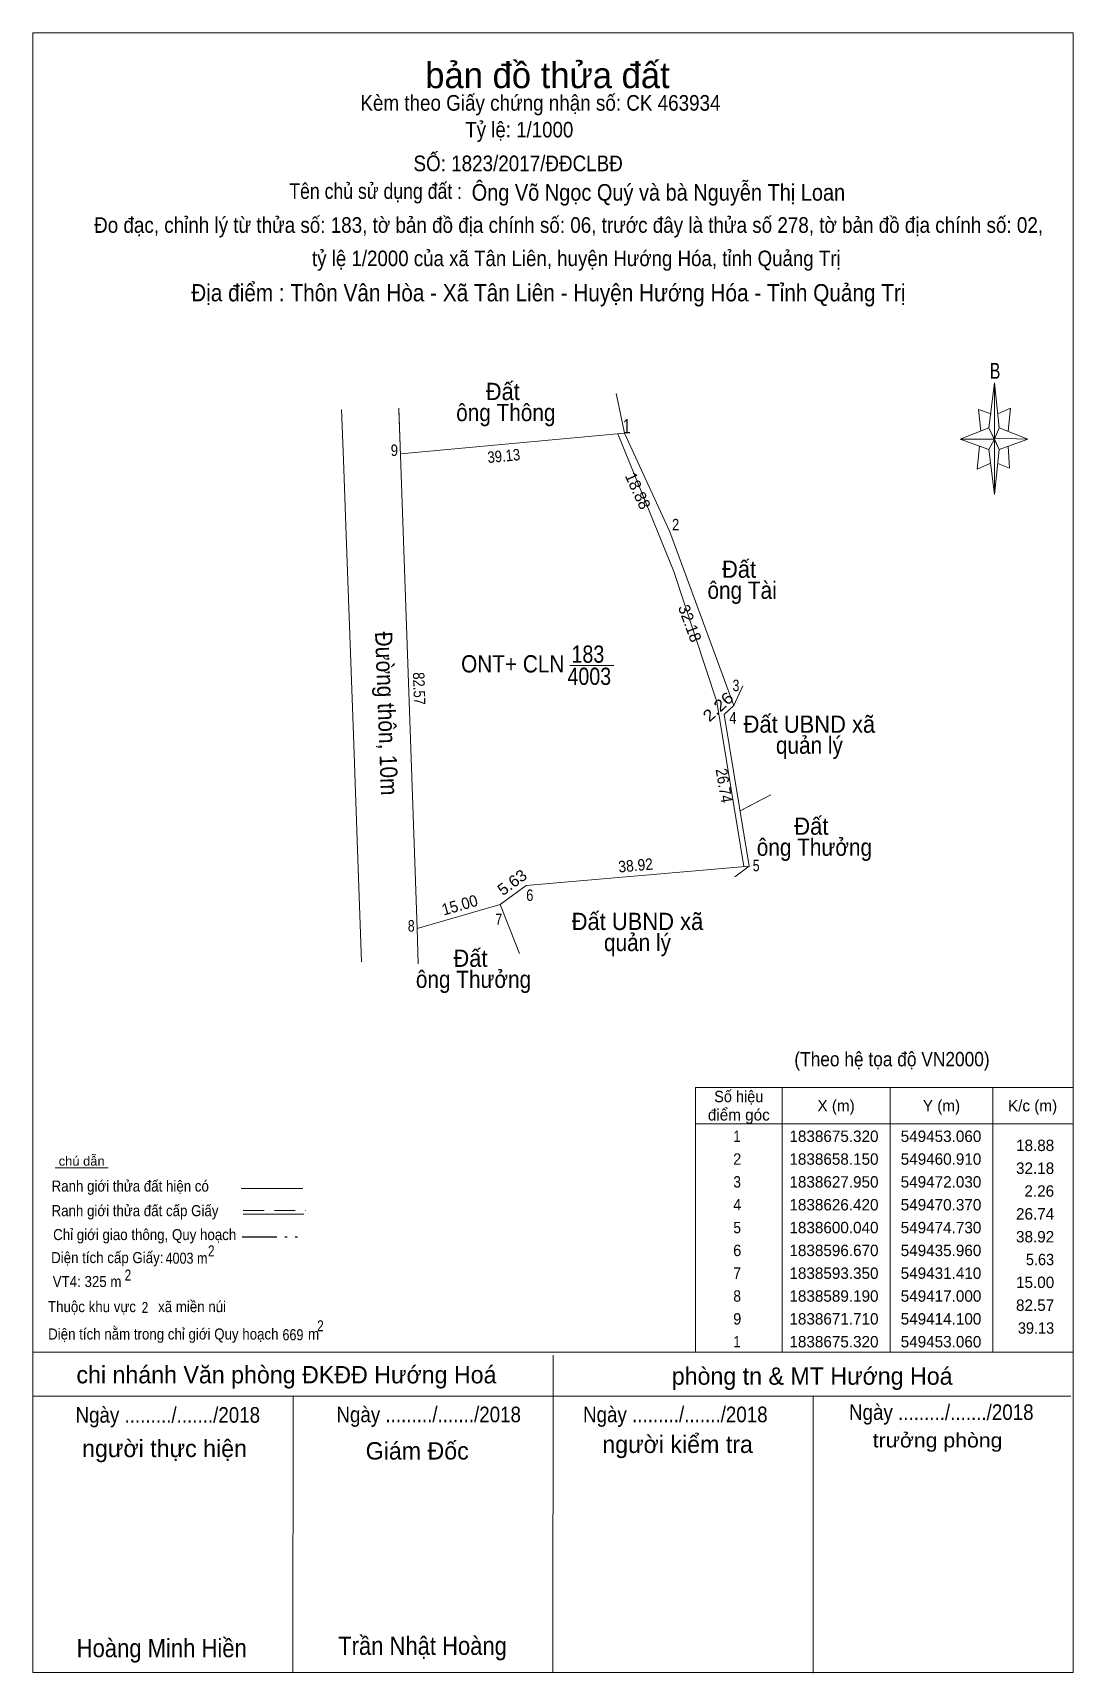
# Model space of a CAD drawing. Header units: metres. Extents: x 548442 to 550884, y 1838327 to 1839523.
# Drawn here: x 549350.2 to 549531.1, y 1838459.8 to 1838744.9 of the extents above; entities that cross this region are included whole.
import ezdxf
from ezdxf.enums import TextEntityAlignment as Align

# ---------------------------------------------------------------- set-up
doc = ezdxf.new("R2010")
doc.units = ezdxf.units.M
doc.header["$LTSCALE"] = 1.2
doc.linetypes.add('DASH_DOUBLE_DOT', pattern=[9.2, 5, -1.2, 0.3, -1.2, 0.3, -1.2])
doc.linetypes.add('MEDIUM_DASHED', pattern=[4.5, 3, -1.5])
for name, color, linetype, lineweight in [('15', 7, 'Continuous', 13), ('17', 7, 'Continuous', 13), ('28', 7, 'Continuous', 13), ('6', 7, 'Continuous', 13), ('63', 7, 'Continuous', 13), ('9', 7, 'Continuous', 13)]:
    doc.layers.add(name, color=color, linetype=linetype, lineweight=lineweight)
doc.layers.add('20', color=7, linetype='Continuous')

msp = doc.modelspace()

# ---------------------------------------------------------------- texts
at = {"layer": '20', "width": 0.9}
msp.add_text('Địa điểm : Thôn Vân Hòa - Xã Tân Liên - Huyện Hướng Hóa - Tỉnh Quảng Trị                 ', height=3, dxfattribs=at).set_placement((549448.33, 1838698.21), align=Align.CENTER)
at = {"layer": '28'}
msp.add_text('bản đồ thửa đất', height=4.5, dxfattribs=at).set_placement((549439.65, 1838735.27), align=Align.CENTER)
msp.add_text('bản đồ thửa đất', height=4.5, dxfattribs=at).set_placement((549439.65, 1838735.27), align=Align.CENTER)
for s, height, width, p in [('Kèm theo Giấy chứng nhận số: CK 463934', 2.72, 0.9, (549438.425, 1838731.35)), ('Tỷ lệ: 1/1000', 2.7, 0.9, (549434.75, 1838726.71)), ('SỐ: 1823/2017/ĐĐCLBĐ', 2.72, 0.9, (549434.55, 1838720.83)), ('Tên chủ sử dụng đất :', 2.7, 0.85, (549409.78, 1838716.03)), ('Đo đạc, chỉnh lý từ thửa số: 183, tờ bản đồ địa chính số: 06, trước đây là thửa số 278, tờ bản đồ địa chính số: 02,', 2.72, 0.9, (549443.32, 1838710.12)), (' tỷ lệ 1/2000 của xã Tân Liên, huyện Hướng Hóa, tỉnh Quảng Trị', 2.7, 0.9, (549444.215, 1838704.33)), ('B', 2.755, 0.75, (549517.47, 1838684.75)), ('(Theo hệ tọa độ VN2000)', 2.5, 0.9, (549499.545, 1838565.24)), ('chú dẫn', 1.6, 1.05, (549358.665, 1838547.97)), ('Ranh giới thửa đất hiện có ', 1.92, 0.9, (549367.43, 1838543.47)), ('Ranh giới thửa đất cấp Giấy', 1.92, 0.9, (549367.94, 1838539.19)), ('Chỉ giới giao thông, Quy hoạch', 1.92, 0.9, (549369.625, 1838535.03)), ('Diện tích cấp Giấy: ', 1.92, 0.9, (549363.445, 1838531.03)), ('4003 m ', 1.92, 0.85, (549377.195, 1838530.93)), ('2', 1.92, 0.8, (549381.195, 1838532.19)), (' VT4: 325 m ', 1.92, 0.9, (549359.61, 1838526.87)), ('2', 1.92, 0.8, (549366.715, 1838527.99)), ('Thuộc khu vực      xã miền núi', 1.92, 0.9, (549368.29, 1838522.51)), ('2', 1.92, 0.8, (549369.675, 1838522.36)), ('Diện tích nằm trong chỉ giới Quy hoạch        m', 1.92, 0.9, (549376.395, 1838517.75)), ('2', 1.92, 0.8, (549400.175, 1838519.17)), ('669', 1.92, 0.85, (549395.4, 1838517.62))]:
    msp.add_text(s, height=height, dxfattribs=dict(at, width=width)).set_placement(p, align=Align.CENTER)
at = {"layer": '28', "width": 0.9}
msp.add_text('Ông Võ Ngọc Quý và bà Nguyễn Thị Loan', height=2.88, dxfattribs=at).set_placement((549426.47, 1838715.71))
at = {"layer": '6'}
for s, p in [('chi nhánh Văn phòng ĐKĐĐ Hướng Hoá', (549394.27, 1838510.13)), ('phòng tn & MT Hướng Hoá', (549485.67, 1838509.89)), ('người thực hiện', (549373.07, 1838497.31)), ('Giám Đốc', (549417, 1838496.89)), ('người kiểm tra', (549462.27, 1838498.03))]:
    msp.add_text(s, height=3.015, dxfattribs=at).set_placement(p, align=Align.CENTER)
for s, height, width, p in [('Ngày ........./......./2018', 2.71, 0.9, (549373.64, 1838503.29)), ('Ngày ........./......./2018', 2.71, 0.9, (549419, 1838503.37)), ('Ngày ........./......./2018', 2.71, 0.9, (549461.88, 1838503.37)), ('Ngày ........./......./2018', 2.71, 0.9, (549508.12, 1838503.77)), ('trưởng phòng', 2.51, 1.1, (549507.47, 1838498.99)), ('Hoàng Minh Hiền', 3.18, 0.9, (549372.585, 1838462.53)), ('Trần Nhật Hoàng', 3.176, 0.9, (549417.93, 1838462.93))]:
    msp.add_text(s, height=height, dxfattribs=dict(at, width=width)).set_placement(p, align=Align.CENTER)
at = {"layer": '63'}
for s, height, width, p in [('Đất ', 3, 0.95, (549432.41, 1838681.05)), ('ông Thông', 3, 0.9, (549432.41, 1838677.39)), ('Đất ', 3, 0.95, (549473.49, 1838650.16)), ('ông Tài', 3, 0.9, (549473.49, 1838646.5)), ('183', 3, 0.85, (549446.675, 1838635.39)), ('4003', 3, 0.85, (549446.92, 1838631.54)), ('Đất UBND xã', 3, 0.95, (549485.185, 1838623.22)), ('quản lý', 3, 0.9, (549485.19, 1838619.56)), ('Đất ', 3, 0.95, (549486.06, 1838605.49)), ('ông Thưởng', 3, 0.9, (549486.06, 1838601.83)), ('Đất UBND xã', 3, 0.95, (549455.295, 1838588.93)), ('quản lý', 3, 0.9, (549455.3, 1838585.27)), ('Đất ', 3, 0.95, (549426.79, 1838582.53)), ('ông Thưởng', 3, 0.9, (549426.79, 1838578.87)), ('Số hiệu', 1.984, 0.95, (549472.905, 1838559)), (' 1', 1.984, 0.85, (549472.29, 1838552.09)), (' 2', 1.984, 0.95, (549472.29, 1838548.13)), (' 3', 1.984, 0.9, (549472.295, 1838544.16)), (' 4', 1.984, 0.95, (549472.295, 1838540.19)), (' 5', 1.984, 0.9, (549472.295, 1838536.22)), (' 6', 1.984, 0.95, (549472.29, 1838532.25)), (' 7', 1.984, 0.9, (549472.295, 1838528.29)), (' 8', 1.984, 0.9, (549472.295, 1838524.32)), (' 9', 1.984, 0.95, (549472.29, 1838520.35)), (' 1', 1.984, 0.85, (549472.29, 1838516.38))]:
    msp.add_text(s, height=height, dxfattribs=dict(at, width=width)).set_placement(p, align=Align.CENTER)
for s, height, width, p in [(' 1', 2.5, 0.75, (549454.14, 1838675.25)), (' 9', 2, 0.85, (549413.66, 1838671.33)), (' 2', 2, 0.85, (549462.56, 1838658.4)), ('ONT+ CLN ', 3, 0.9, (549443.59, 1838633.7)), (' 3', 2, 0.8, (549473.01, 1838630.45)), (' 4', 2, 0.85, (549472.51, 1838624.81)), (' 5', 2, 0.8, (549476.52, 1838599.14)), (' 6', 2, 0.85, (549437.21, 1838593.99)), (' 7', 2, 0.8, (549431.77, 1838589.78)), (' 8', 2, 0.8, (549416.56, 1838588.66)), ('5.63', 1.984, 0.95, (549527.73, 1838530.67)), ('39.13', 1.984, 0.95, (549527.74, 1838518.76))]:
    msp.add_text(s, height=height, dxfattribs=dict(at, width=width)).set_placement(p, align=Align.RIGHT)
for s, height, rotation, width, p in [('39.13', 2, 5.294, 0.85, (549432.148, 1838670.351)), ('Đường thôn, 10m', 3, 272.097, 0.9, (549410.185, 1838626.52)), ('82.57', 2, 272.013, 0.85, (549416.342, 1838630.865)), ('2.26', 2, 42.666, 1.15, (549469.997, 1838627.005)), ('26.74', 2, 279.385, 0.9, (549469.37, 1838613.873)), ('38.92', 2, 4.968, 0.9, (549455.063, 1838599.178)), ('5.63', 2, 36.117, 1.05, (549434.091, 1838596.412)), ('15.00', 2, 16.103, 0.95, (549424.668, 1838592.326))]:
    msp.add_text(s, height=height, rotation=rotation, dxfattribs=dict(at, width=width)).set_placement(p, align=Align.CENTER)
for s, rotation, p in [('18.88', 294.57, (549454.455, 1838664.861)), ('32.18', 290.214, (549463.469, 1838641.901))]:
    msp.add_text(s, height=2, rotation=rotation, dxfattribs=at).set_placement(p, align=Align.CENTER)
for s, p in [('điểm góc', (549472.915, 1838555.82)), ('X (m)', (549489.825, 1838557.41)), ('Y (m)', (549508.15, 1838557.41)), ('K/c (m)', (549523.99, 1838557.41)), ('1838675.320', (549489.46, 1838552.09)), ('549453.060', (549508.07, 1838552.09)), ('1838658.150', (549489.46, 1838548.13)), ('549460.910', (549508.07, 1838548.13)), ('1838627.950', (549489.46, 1838544.16)), ('549472.030', (549508.07, 1838544.16)), ('1838626.420', (549489.46, 1838540.19)), ('549470.370', (549508.07, 1838540.19)), ('1838600.040', (549489.46, 1838536.22)), ('549474.730', (549508.07, 1838536.22)), ('1838596.670', (549489.46, 1838532.25)), ('549435.960', (549508.07, 1838532.25)), ('1838593.350', (549489.46, 1838528.29)), ('549431.410', (549508.07, 1838528.29)), ('1838589.190', (549489.46, 1838524.32)), ('549417.000', (549508.07, 1838524.32)), ('1838671.710', (549489.46, 1838520.35)), ('549414.100', (549508.07, 1838520.35)), ('1838675.320', (549489.46, 1838516.38)), ('549453.060', (549508.07, 1838516.38))]:
    msp.add_text(s, height=1.984, dxfattribs=at).set_placement(p, align=Align.CENTER)
for s, p in [('18.88', (549527.75, 1838550.51)), ('32.18', (549527.75, 1838546.54)), ('2.26', (549527.73, 1838542.57)), ('26.74', (549527.75, 1838538.6)), ('38.92', (549527.75, 1838534.63)), ('15.00', (549527.75, 1838526.7)), ('82.57', (549527.75, 1838522.73))]:
    msp.add_text(s, height=1.984, dxfattribs=at).set_placement(p, align=Align.RIGHT)

# ---------------------------------------------------------------- linework, layer by layer
at = {"layer": '15'}
for p, q in [((549451.86, 1838675.21), (549461.61, 1838651.28)), ((549461.61, 1838651.28), (549469.08, 1838628.61)), ((549443.54, 1838634.92), (549451.18, 1838634.92)), ((549469.08, 1838628.61), (549473.8, 1838599.96))]:
    msp.add_line(p, q, dxfattribs=at)
at = {"layer": '17'}
for p, q in [((549440.61, 1838459.79), (549440.65, 1838515.03)), ((549395.37, 1838459.83), (549395.41, 1838507.91)), ((549485.83, 1838459.75), (549485.87, 1838507.91))]:
    msp.add_line(p, q, dxfattribs=at)
at = {"layer": '28'}
for p, q in [((549516.37, 1838676.23), (549517.37, 1838684.03)), ((549516.37, 1838672.43), (549511.37, 1838674.23)), ((549518.17, 1838676.23), (549523.17, 1838674.23)), ((549518.17, 1838672.43), (549517.37, 1838664.63)), ((549519.77, 1838673.03), (549519.97, 1838669.23)), ((549519.97, 1838669.23), (549517.97, 1838670.03)), ((549354.07, 1838547.57), (549363.27, 1838547.57)), ((549386.37, 1838544.03), (549397.13, 1838544.03)), ((549386.77, 1838539.55), (549397.29, 1838539.55))]:
    msp.add_line(p, q, dxfattribs=at)
at = {"layer": '28', "linetype": 'MEDIUM_DASHED'}
msp.add_line((549386.77, 1838540.19), (549397.65, 1838540.19), dxfattribs=at)
at = {"layer": '28', "linetype": 'DASH_DOUBLE_DOT', "lineweight": 25}
msp.add_line((549386.57, 1838535.61), (549397.05, 1838535.61), dxfattribs=at)
at = {"layer": '28'}
for points in [[(549517.37, 1838684.03), (549518.17, 1838676.23), (549517.37, 1838674.23)], [(549517.37, 1838674.23), (549511.37, 1838674.23), (549516.37, 1838676.23), (549518.17, 1838672.43), (549523.17, 1838674.23), (549517.37, 1838674.43)], [(549517.37, 1838674.23), (549517.37, 1838664.63), (549516.37, 1838672.43)]]:
    msp.add_lwpolyline(points, close=True, dxfattribs=at)
for points in [[(549516.77, 1838678.63), (549514.57, 1838679.43), (549514.97, 1838675.63)], [(549517.97, 1838678.63), (549520.17, 1838679.63), (549519.77, 1838675.63)], [(549517.37, 1838674.23), (549516.37, 1838676.23), (549511.37, 1838674.23)], [(549517.37, 1838674.23), (549518.17, 1838672.43), (549523.17, 1838674.23)], [(549514.77, 1838673.03), (549514.37, 1838669.03), (549516.57, 1838670.03)]]:
    msp.add_lwpolyline(points, dxfattribs=at)
at = {"layer": '6'}
for p, q in [((549350.17, 1838515.55), (549531.05, 1838515.55)), ((549350.17, 1838507.91), (549530.65, 1838507.91)), ((549531.05, 1838459.87), (549350.17, 1838459.87))]:
    msp.add_line(p, q, dxfattribs=at)
at = {"layer": '63'}
for p, q in [((549414.05, 1838673.02), (549413.82, 1838679.67)), ((549404.17, 1838670.69), (549403.85, 1838679.42)), ((549404.17, 1838670.69), (549403.85, 1838679.42)), ((549414.05, 1838673.02), (549413.83, 1838679.32)), ((549453.06, 1838675.32), (549414.1, 1838671.71)), ((549417, 1838589.19), (549414.05, 1838673.02)), ((549404.65, 1838657.58), (549404.17, 1838670.69)), ((549404.65, 1838657.58), (549404.17, 1838670.69)), ((549472.03, 1838627.95), (549470.37, 1838626.42)), ((549472.03, 1838627.95), (549470.37, 1838626.42)), ((549472.03, 1838627.95), (549470.37, 1838626.42)), ((549470.37, 1838626.42), (549474.73, 1838600.04)), ((549407.29, 1838583.41), (549406.59, 1838604.53)), ((549474.73, 1838600.04), (549472.2, 1838598.19)), ((549431.41, 1838593.35), (549434.8, 1838584.83)), ((549417.16, 1838583.03), (549417, 1838589.19)), ((549417.16, 1838583.03), (549417, 1838589.19)), ((549417.16, 1838583.03), (549417, 1838589.19)), ((549480.43, 1838561.58), (549480.43, 1838515.55)), ((549499.21, 1838561.58), (549499.21, 1838515.55)), ((549517.1, 1838561.58), (549517.1, 1838515.55)), ((549465.4, 1838555.23), (549531.05, 1838555.23))]:
    msp.add_line(p, q, dxfattribs=at)
for points in [[(549451.62, 1838682.17), (549452.07, 1838680.03), (549453.06, 1838675.32)], [(549472.03, 1838627.95), (549460.91, 1838658.15), (549453.06, 1838675.32)], [(549453.06, 1838675.32), (549460.91, 1838658.15), (549472.03, 1838627.95), (549470.37, 1838626.42)], [(549406.59, 1838604.53), (549405.92, 1838622.88), (549404.65, 1838657.58)], [(549473.59, 1838631.39), (549472.03, 1838627.95), (549473.59, 1838631.39)], [(549473.59, 1838631.39), (549472.03, 1838627.95), (549473.59, 1838631.39)], [(549472.03, 1838627.95), (549473.59, 1838631.39), (549472.03, 1838627.95)], [(549473.14, 1838609.67), (549478.48, 1838612.44), (549473.66, 1838609.94), (549478.48, 1838612.44)], [(549473.66, 1838609.94), (549478.48, 1838612.44), (549473.66, 1838609.94)], [(549417, 1838589.19), (549431.41, 1838593.35), (549435.96, 1838596.67), (549474.73, 1838600.04)]]:
    msp.add_lwpolyline(points, dxfattribs=at)
msp.add_lwpolyline([(549465.4, 1838561.58), (549531.05, 1838561.58), (549531.05, 1838515.55), (549465.4, 1838515.55)], close=True, dxfattribs=at)
at = {"layer": '9'}
msp.add_lwpolyline([(549350.17, 1838744.89), (549531.05, 1838744.89), (549531.05, 1838459.87), (549350.17, 1838459.87)], close=True, dxfattribs=at)

msp.set_redraw_order([(e.dxf.handle, doc.entitydb.next_handle()) for e in msp.query("TEXT MTEXT ATTDEF DIMENSION ARC_DIMENSION")])  # texts and dimensions are drawn at this point

doc.saveas('drawing.dxf')
